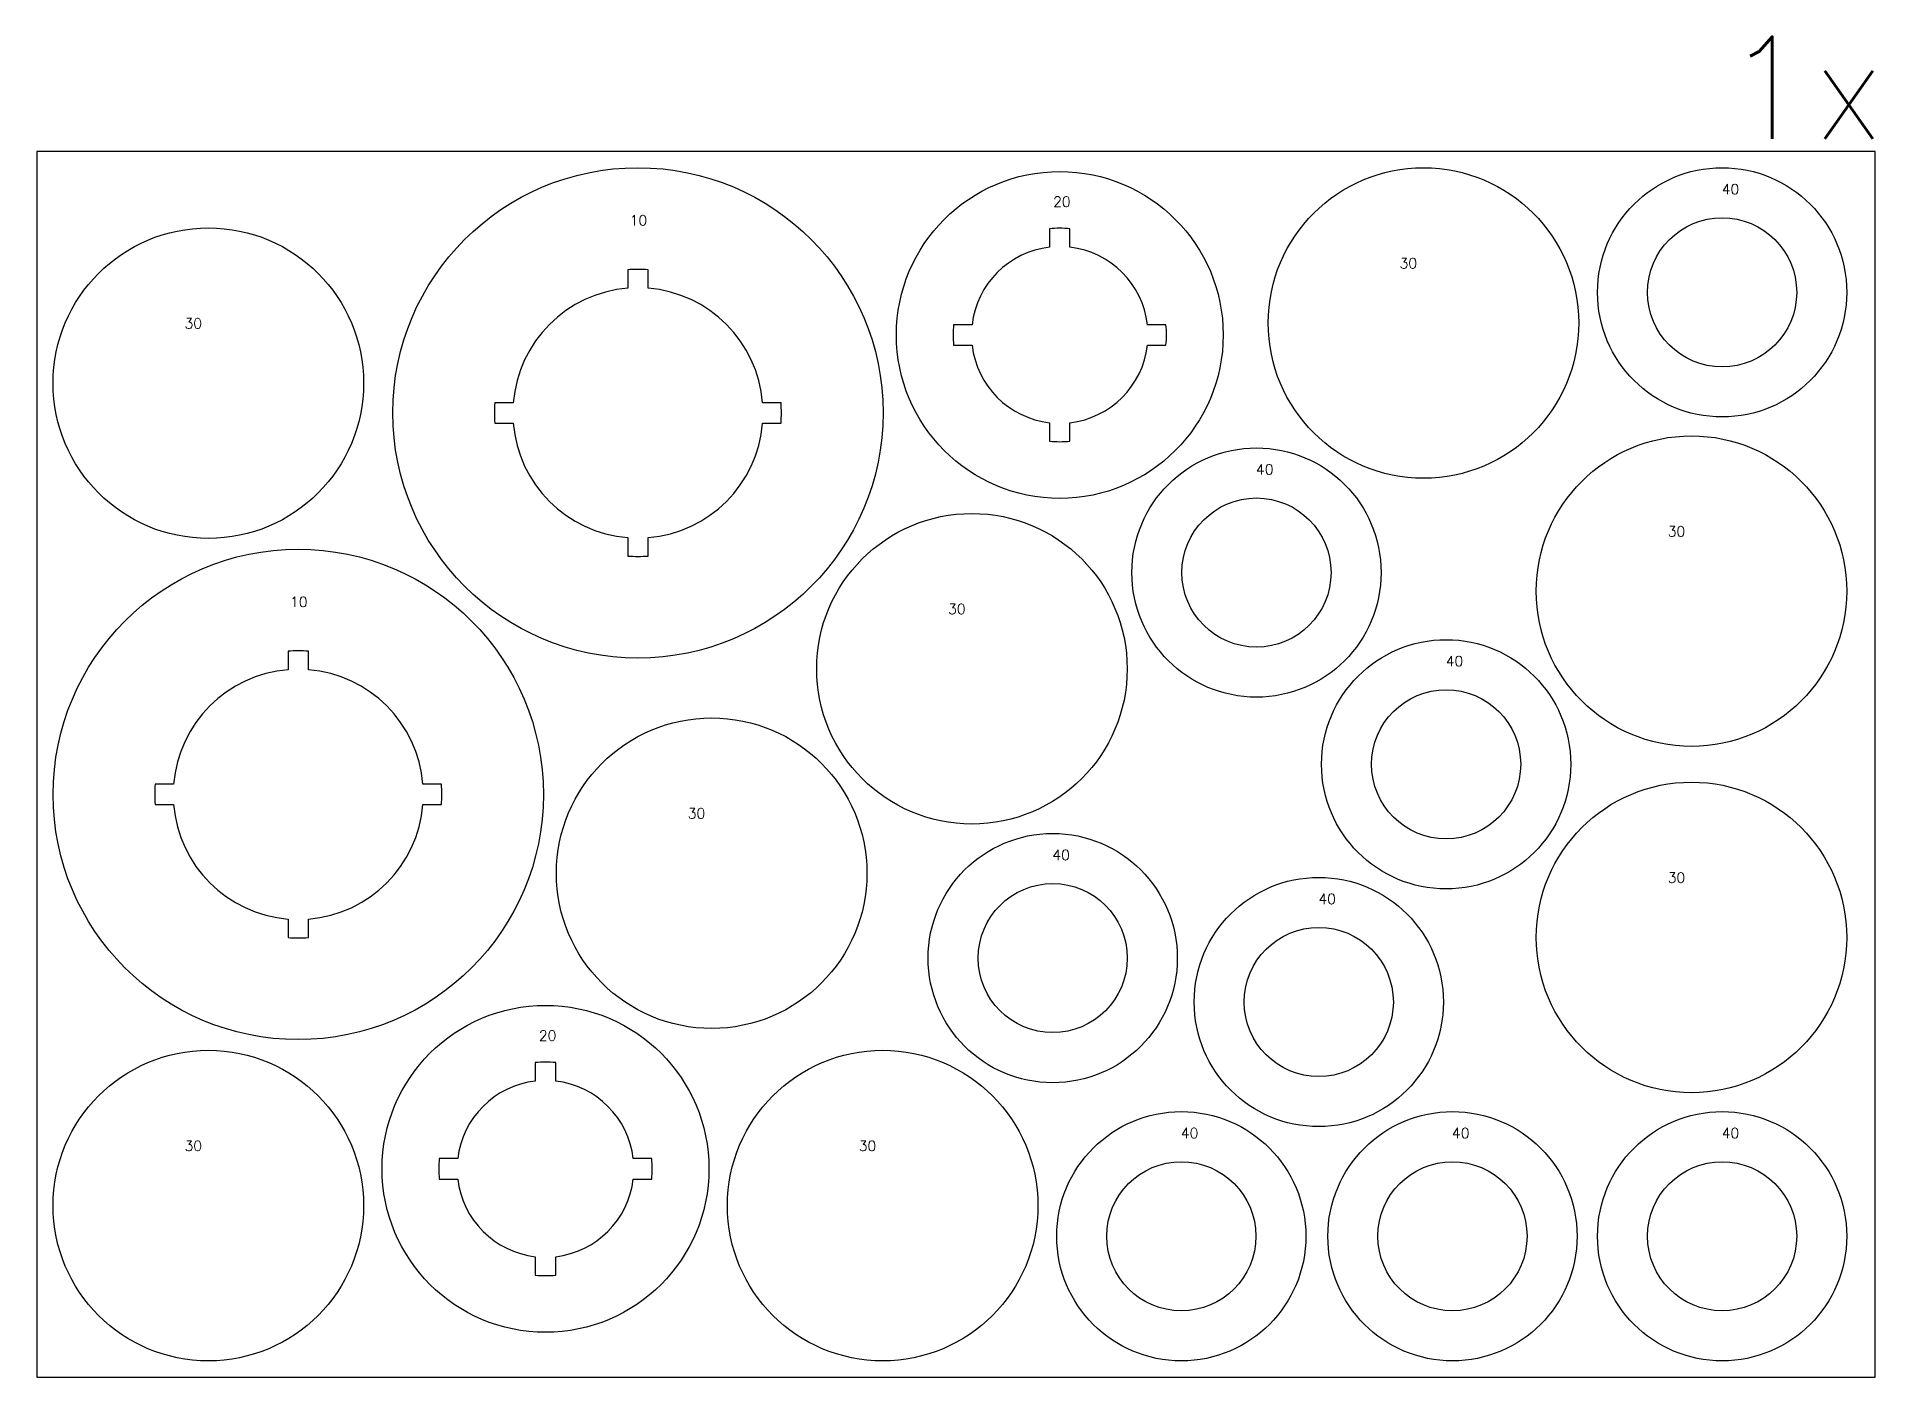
# Model space of a CAD drawing. Header units: millimetres. Extents: x 0 to 5580, y 0 to 1325.
# Drawn here: x 3780 to 5580, y 0 to 1312 of the extents above; entities that cross this region are included whole.
import ezdxf

# ---------------------------------------------------------------- set-up
doc = ezdxf.new("R2010")
doc.units = ezdxf.units.MM
for name, color, linetype in [('--NestedParts--', 7, 'Continuous'), ('sheet', 24, 'Continuous'), ('Texto', 7, 'Continuous')]:
    doc.layers.add(name, color=color, linetype=linetype)
doc.styles.get("Standard").update_dxf_attribs({"font": 'txt.shx'})

msp = doc.modelspace()

# ---------------------------------------------------------------- texts
at = {"insert": (5432, 1312.2), "char_height": 100, "attachment_point": 1}
msp.add_mtext_dynamic_manual_height_columns('1x', width=663.295, gutter_width=1, heights=[0], dxfattribs=at)
at = {"layer": 'Texto', "color": 3, "char_height": 10, "width": 142.494, "attachment_point": 1}
for s, insert in [('20', (4775.1, 1155.7)), ('40', (5429.7, 1168)), ('10', (4360.5, 1137.5)), ('30', (5114.3, 1095.5)), ('30', (3924.7, 1036.6)), ('40', (4973.7, 893.6)), ('30', (5376.8, 833)), ('10', (4028, 764)), ('30', (4672.3, 757)), ('40', (5159.5, 706)), ('30', (4417.4, 556.9)), ('40', (4774.3, 516.3)), ('30', (5376.8, 494)), ('40', (5034.8, 473.2)), ('20', (4271.6, 339.4)), ('40', (4900.2, 244)), ('40', (5165.6, 244)), ('40', (5429.7, 244)), ('30', (3924.7, 231.5)), ('30', (4584.8, 231.5))]:
    msp.add_mtext(s, dxfattribs=dict(at, insert=insert))

# ---------------------------------------------------------------- linework, layer by layer
at = {"layer": '--NestedParts--', "color": 7}
for points in [[(4771.6, 934.4), (4771.6, 916.3, 0.047957), (4791.6, 916.3), (4791.6, 934.4, 0.347859), (4867.5, 1010.3), (4885.6, 1010.3, 0.047957), (4885.6, 1030.3), (4867.5, 1030.3, 0.347859), (4791.6, 1106.2), (4791.6, 1124.3, 0.047957), (4771.6, 1124.3), (4771.6, 1106.2, 0.347859), (4695.7, 1030.3), (4677.6, 1030.3, 0.047957), (4677.6, 1010.3), (4695.7, 1010.3, 0.347859)], [(4358.6, 821.9), (4358.6, 803.9, 0.035632), (4378.6, 803.9), (4378.6, 821.9, 0.367112), (4490.7, 934), (4508.7, 934, 0.035632), (4508.7, 954), (4490.7, 954, 0.367112), (4378.6, 1066.1), (4378.6, 1084.1, 0.035632), (4358.6, 1084.1), (4358.6, 1066.1, 0.367112), (4246.5, 954), (4228.4, 954, 0.035632), (4228.4, 934), (4246.5, 934, 0.367112)], [(4026, 448.5), (4026, 430.4, 0.035632), (4046, 430.4), (4046, 448.5, 0.367112), (4158.1, 560.5), (4176.2, 560.5, 0.035632), (4176.2, 580.5), (4158.1, 580.5, 0.367112), (4046, 692.6), (4046, 710.7, 0.035632), (4026, 710.7), (4026, 692.6, 0.367112), (3914, 580.5), (3895.9, 580.5, 0.035632), (3895.9, 560.5), (3914, 560.5, 0.367112)], [(4268.1, 118), (4268.1, 99.9, 0.047957), (4288.1, 99.9), (4288.1, 118, 0.347859), (4364, 194), (4382.1, 194, 0.047957), (4382.1, 214), (4364, 214, 0.347859), (4288.1, 289.9), (4288.1, 308, 0.047957), (4268.1, 308), (4268.1, 289.9, 0.347859), (4192.2, 214), (4174.1, 214, 0.047957), (4174.1, 194), (4192.2, 194, 0.347859)]]:
    msp.add_lwpolyline(points, format="xyb", close=True, dxfattribs=at)
for centre, radius in [((4368.6, 944), 240), ((4781.6, 1020.3), 160), ((5137.7, 1032), 152), ((5430.1, 1062), 122), ((5430.1, 1062), 73), ((3948, 973.1), 152), ((5400.1, 769.5), 152), ((4974.2, 787.7), 122), ((4974.2, 787.7), 73), ((4695.6, 693.5), 152), ((4036, 570.5), 240), ((5159.9, 600), 122), ((5159.9, 600), 73), ((4440.8, 493.4), 152), ((5400.1, 430.5), 152), ((4774.7, 410.3), 122), ((5035.2, 367.3), 122), ((4774.7, 410.3), 73), ((5035.2, 367.3), 73), ((4278.1, 204), 160), ((3948, 168), 152), ((4608.2, 168), 152), ((4900.6, 138), 122), ((5166.1, 138), 122), ((5430.1, 138), 122), ((4900.6, 138), 73), ((5166.1, 138), 73), ((5430.1, 138), 73)]:
    msp.add_circle(centre, radius, dxfattribs=at)
at = {"layer": 'sheet', "color": 7}
msp.add_lwpolyline([(3780, 0), (5580, 0), (5580, 1200), (3780, 1200)], close=True, dxfattribs=at)

msp.set_redraw_order([(e.dxf.handle, doc.entitydb.next_handle()) for e in msp.query("TEXT MTEXT ATTDEF DIMENSION ARC_DIMENSION")])  # texts and dimensions are drawn at this point

doc.saveas('drawing.dxf')
